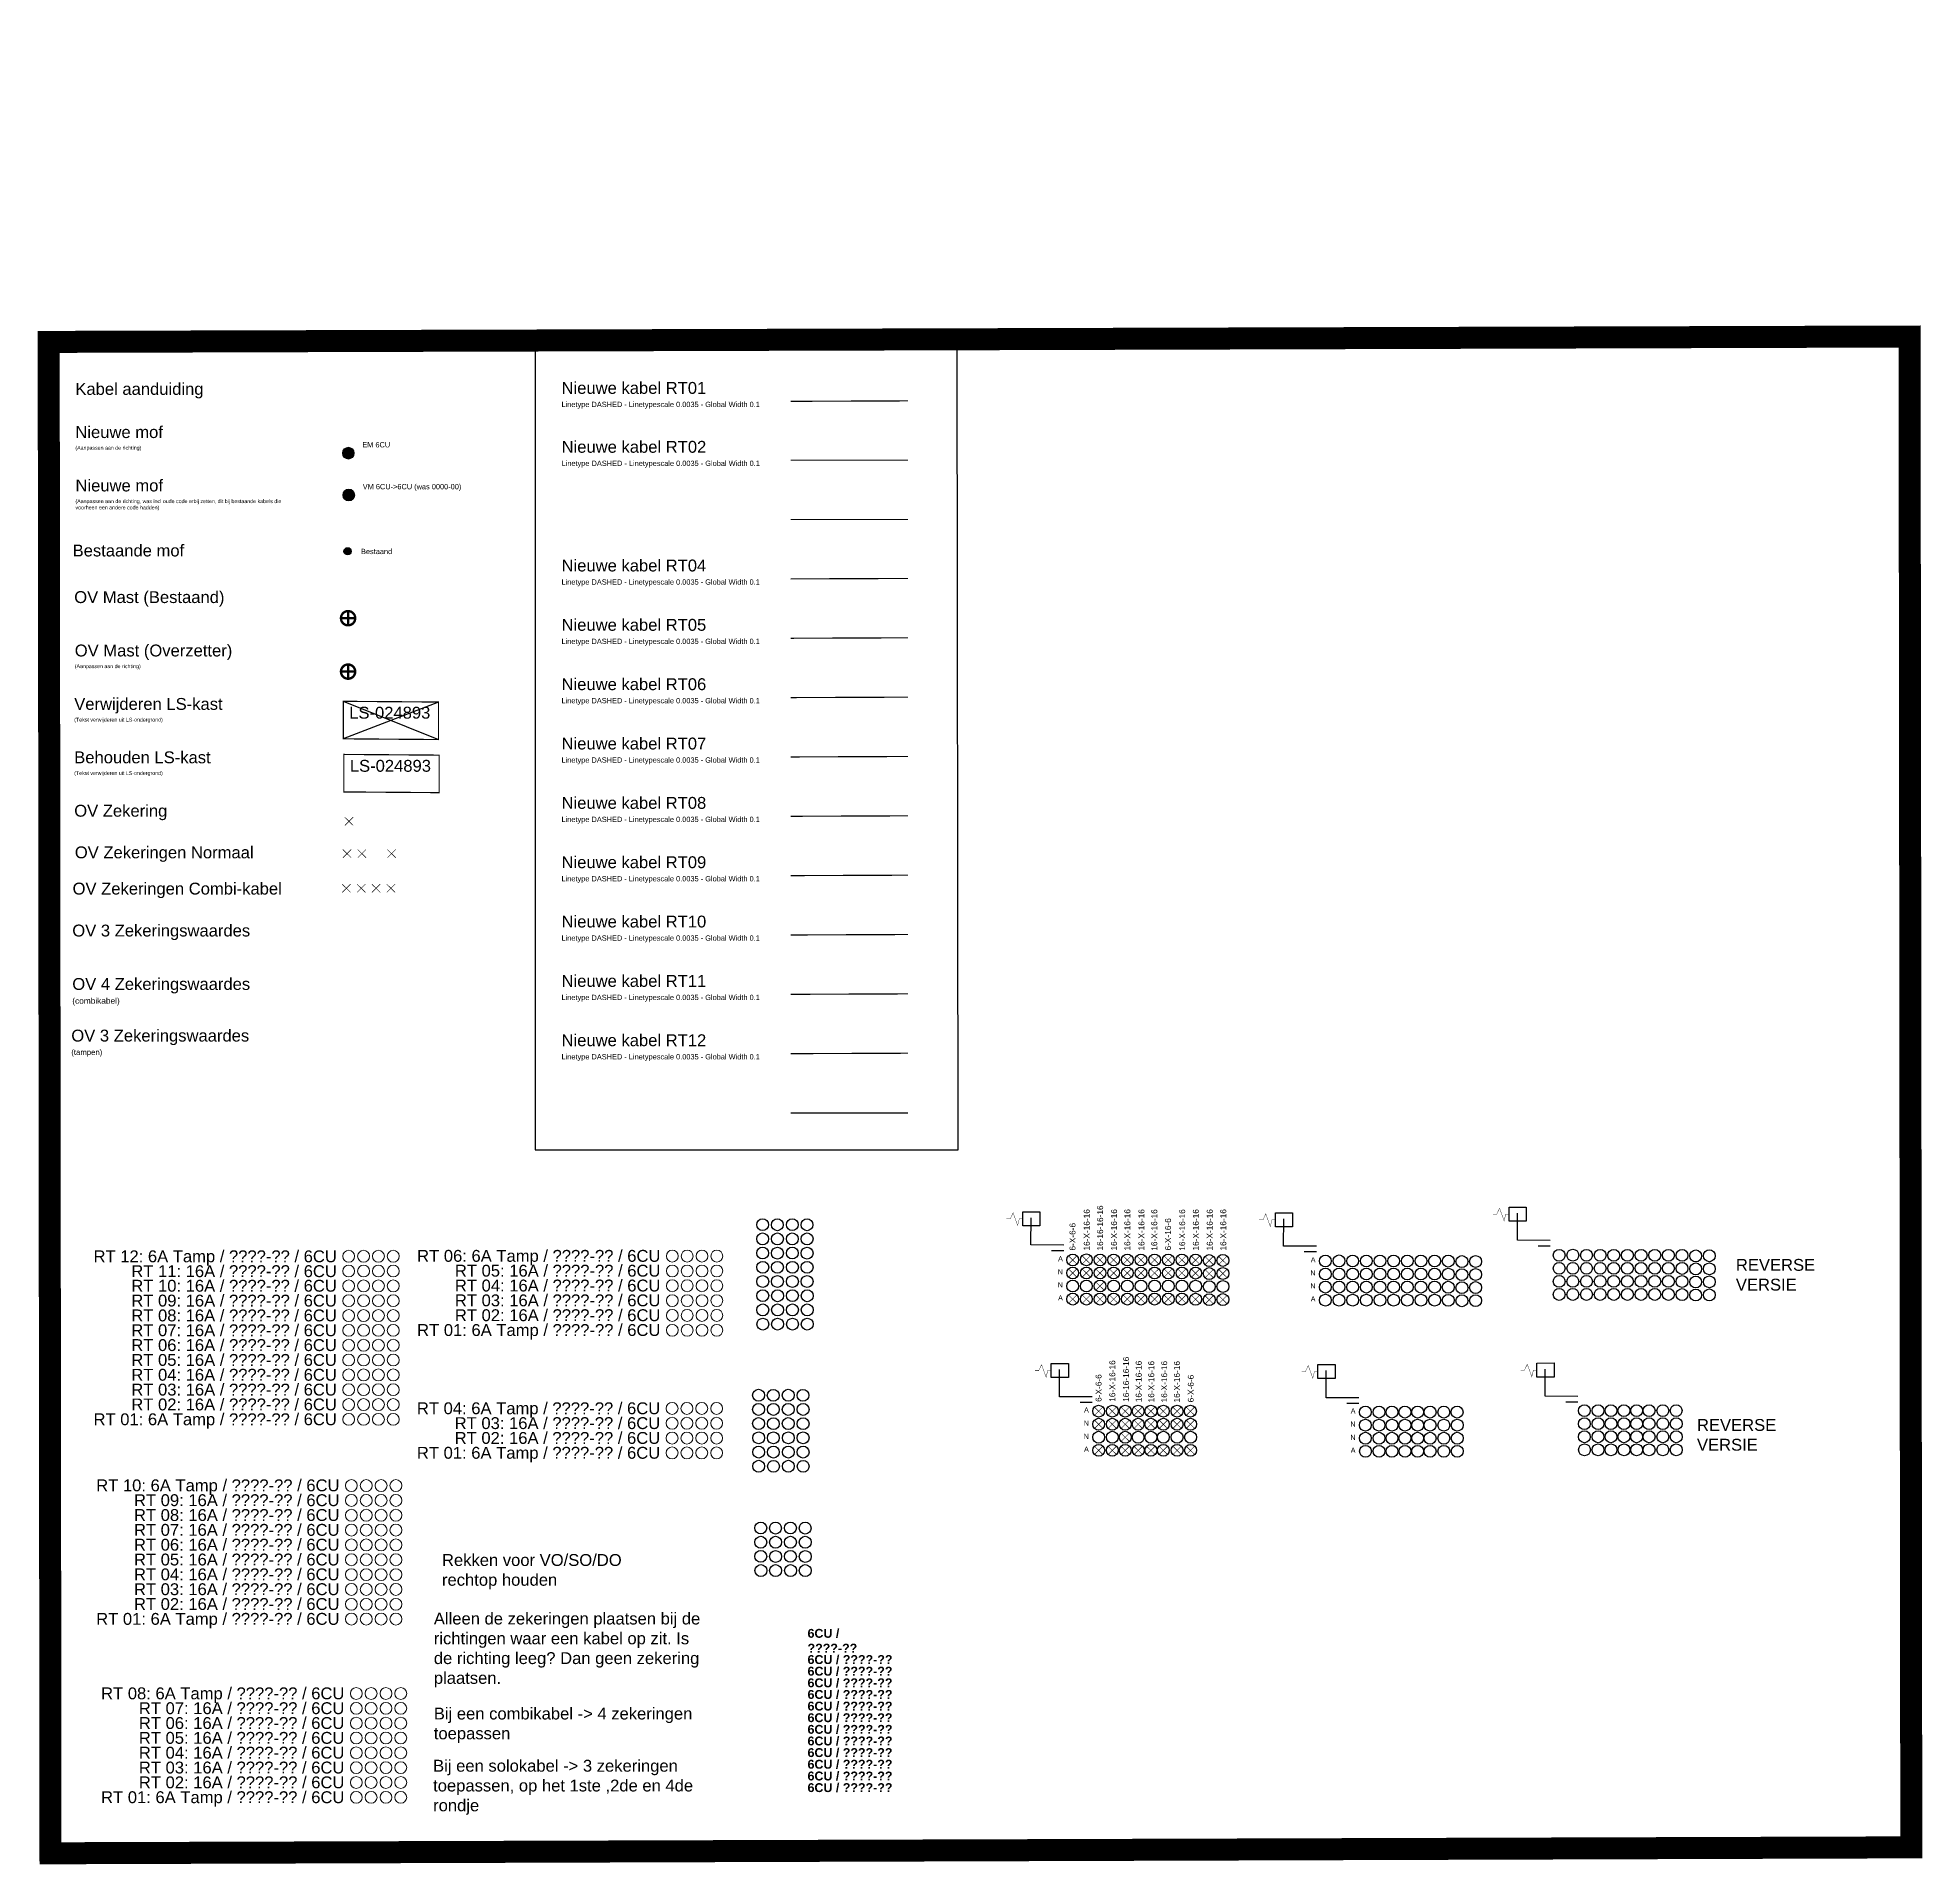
# Model space of a CAD drawing. Header units: metres. Extents: x 342 to 6270, y 11 to 2199.
# Drawn here: x 1016 to 1174.8, y 76.8 to 230.7 of the extents above; entities that cross this region are included whole.
import ezdxf
from ezdxf.enums import TextEntityAlignment as Align

# ---------------------------------------------------------------- set-up
doc = ezdxf.new("R2018")
doc.units = ezdxf.units.M
doc.linetypes.add('DASHED', pattern=[0.75, 0.5, -0.25])
for name, color, linetype, lineweight in [('01 - Bestaande kabel', 125, 'Continuous', 0), ('01 - Bestaande OV mast', 125, 'Continuous', 0), ('Aansluiting LS K01', 120, 'DASHED', 0), ('Aansluiting LS K02', 52, 'DASHED', 0), ('Aansluiting LS K03', 5, 'DASHED', 0), ('Aansluiting LS K06', 30, 'DASHED', 0), ('Aansluiting LS K07', 252, 'DASHED', 0), ('Aansluiting LS K08', 244, 'DASHED', 0), ('Aansluiting LS K09', 104, 'DASHED', 0), ('Aansluiting LS K10', 1, 'DASHED', 0), ('Aansluiting LS K11', 190, 'DASHED', 0), ('Aansluiting LS K12', 201, 'DASHED', 0), ('Knooppunt LS AM', 7, 'Continuous', 0)]:
    doc.layers.add(name, color=color, linetype=linetype, lineweight=lineweight)
for name, color, linetype in [('01 - Diversen', 7, 'Continuous'), ('01 - Station', 7, 'Continuous'), ('Opmerking', 7, 'Continuous')]:
    doc.layers.add(name, color=color, linetype=linetype)
doc.layers.add('Aansluiting LS K04', color=3, linetype='DASHED', lineweight=0, true_color=0x00f000)
doc.layers.add('Aansluiting LS K05', color=6, linetype='DASHED', lineweight=0, true_color=0xeb00eb)
doc.styles.add('ARIAL', font='arial.ttf')
doc.styles.get("Standard").update_dxf_attribs({"font": 'arial.ttf'})
doc.styles.add('TM-0.5', font='', dxfattribs={"height": 0.5})
doc.styles.get('TM-0.5').set_extended_font_data('Arial Nova Light')

# ---------------------------------------------------------------- blocks, each defined once
blk = doc.blocks.new('Lampie')
at = {"const_width": 0.2}
blk.add_lwpolyline([(-0.6, 0.03, 1.031433), (0.6, 0.01, 0.965968)], format="xyb", close=True, dxfattribs=at)
for points in [[(-0.6, 0), (0.6, 0)], [(0, 0.6), (0, -0.6)]]:
    blk.add_lwpolyline(points, dxfattribs=at)
blk = doc.blocks.new('*U219')
for centre in [(0, 0), (1.24, -0.01), (2.5, 0), (3.74, -0.01), (0, -1.2), (1.25, -1.2), (2.5, -1.2), (3.75, -1.2), (0, -2.39), (0.01, -3.59), (1.25, -2.4), (1.25, -3.59), (2.5, -2.39), (2.51, -3.59), (3.75, -2.4), (3.75, -3.59)]:
    blk.add_circle(centre, 0.5)
at = {"color": 7}
for tag, p in [('RI4', (-1.13, -0.23)), ('RI3', (-1.13, -1.42)), ('RI2', (-1.12, -2.62)), ('RI1', (-1.12, -3.82))]:
    blk.add_attdef(tag, text='', height=0.5, dxfattribs=at).set_placement(p, align=Align.RIGHT)
blk = doc.blocks.new('*U218')
for centre in [(0, 0), (1.24, -0.01), (2.5, 0), (3.74, -0.01), (0, -1.2), (1.25, -1.2), (2.5, -1.2), (3.75, -1.2), (0, -2.39), (0.01, -3.59), (1.25, -2.4), (1.25, -3.59), (2.5, -2.39), (2.51, -3.59), (3.75, -2.4), (3.75, -3.59), (0.01, -4.79), (1.25, -4.79), (2.51, -4.79), (3.75, -4.79), (0.01, -5.98), (1.26, -5.99), (2.51, -5.98), (3.76, -5.99)]:
    blk.add_circle(centre, 0.5)
at = {"color": 7}
for tag, p in [('RI6', (-1.13, -0.23)), ('RI5', (-1.13, -1.42)), ('RI4', (-1.12, -2.62)), ('RI3', (-1.12, -3.82)), ('RI2', (-1.12, -5.01)), ('RI1', (-1.12, -6.21))]:
    blk.add_attdef(tag, text='', height=0.5, dxfattribs=at).set_placement(p, align=Align.RIGHT)
blk = doc.blocks.new('*U217')
for centre in [(0, 0), (1.24, -0.01), (2.5, 0), (3.74, -0.01), (0, -1.2), (1.25, -1.2), (2.5, -1.2), (3.75, -1.2), (0, -2.39), (0.01, -3.59), (1.25, -2.4), (1.25, -3.59), (2.5, -2.39), (2.51, -3.59), (3.75, -2.4), (3.75, -3.59), (0.01, -4.79), (1.25, -4.79), (2.51, -4.79), (3.75, -4.79), (0.01, -5.98), (1.26, -5.99), (2.51, -5.98), (3.76, -5.99), (0.01, -7.18), (0.02, -8.38), (1.26, -7.18), (1.26, -8.38), (2.51, -7.18), (2.52, -8.38), (3.76, -7.18), (3.76, -8.38)]:
    blk.add_circle(centre, 0.5)
at = {"color": 7}
for tag, p in [('RI8', (-1.13, -0.23)), ('RI7', (-1.13, -1.42)), ('RI6', (-1.12, -2.62)), ('RI5', (-1.12, -3.82)), ('RI1', (-1.11, -8.6))]:
    blk.add_attdef(tag, text='', height=0.5, dxfattribs=at).set_placement(p, align=Align.RIGHT)
for tag, p in [('RI4', (-1.12, -5.01)), ('RI3', (-1.12, -6.21)), ('RI2', (-1.11, -7.41))]:
    blk.add_attdef(tag, text='', height=0.5, rotation=360, dxfattribs=at).set_placement(p, align=Align.RIGHT)
blk = doc.blocks.new('*U205')
h = blk.add_hatch(color=0)
h.dxf.hatch_style = 1
h.paths.add_polyline_path([(0, 0.5), (0, -0.5, 0.414214), (0.5, 0, 0.414214)])
at = {"layer": '01 - Bestaande kabel'}
h = blk.add_hatch(color=256, dxfattribs=at)
h.dxf.hatch_style = 1
h.paths.add_polyline_path([(-0.5, 0, 0.414214), (0, -0.5), (0, 0.5, 0.414214)])
blk.add_lwpolyline([(0, 0.5), (0, -0.5)], dxfattribs=at)
at = {"layer": '01 - Station'}
blk.add_lwpolyline([(0, 0.5), (0, -0.5)], dxfattribs=at)
at = {"layer": 'Knooppunt LS AM'}
blk.add_circle((0, 0), 0.5, dxfattribs=at)
blk.add_attdef('MOF_TEKST', text='', height=0.45).set_placement((1.18, 0.93), align=Align.TOP_LEFT)
blk = doc.blocks.new('NIEUWE MOF')
h = blk.add_hatch(color=0)
h.dxf.hatch_style = 1
edge = h.paths.add_edge_path()
edge.add_arc((0, 0), 0.5, 0, 360)
at = {"layer": 'Knooppunt LS AM'}
blk.add_circle((0, 0), 0.5, dxfattribs=at)
blk.add_attdef('MOF_TEKST', text='', height=0.45).set_placement((1.18, 0.93), align=Align.TOP_LEFT)
blk = doc.blocks.new('BESTAANDE MOF')
at = {"layer": '01 - Bestaande kabel', "transparency": 33554687}
h = blk.add_hatch(color=256, dxfattribs=at)
h.dxf.hatch_style = 1
edge = h.paths.add_edge_path()
edge.add_arc((0, 0), 0.305, 0, 360)
at = {"color": 7, "true_color": 0xffffff}
blk.add_circle((0, 0), 0.305, dxfattribs=at)
blk.add_attdef('MOF_TEKST', text='', height=0.45, dxfattribs=at).set_placement((1.13, 0.21), align=Align.TOP_LEFT)
blk = doc.blocks.new('Zekering')
at = {"color": 0, "linetype": 'Continuous', "const_width": 0.05}
for points in [[(-0.36, 0.34), (0.35, -0.35)], [(-0.35, -0.35), (0.35, 0.35)]]:
    blk.add_lwpolyline(points, dxfattribs=at)
blk = doc.blocks.new('12 RICHTING REK OV')
at = {"color": 6, "linetype": 'Continuous', "const_width": 0.03}
blk.add_lwpolyline([(-11.33, 5.2), (-11.01, 5.2), (-10.77, 5.71), (-10.39, 4.64), (-10.25, 5.21), (-9.96, 5.21)], dxfattribs=at)
at = {"color": 6}
blk.add_lwpolyline([(-9.96, 5.8), (-8.52, 5.8), (-8.52, 4.62), (-9.96, 4.62)], close=True, dxfattribs=at)
for points in [[(-6.51, 2.99), (-9.27, 3), (-9.26, 5.28)], [(-6.51, 2.51), (-7.53, 2.51)]]:
    blk.add_lwpolyline(points, dxfattribs=at)
at = {"layer": '01 - Diversen', "color": 6}
for centre in [(-5.75, 1.74), (-4.6, 1.75), (-3.45, 1.74), (-2.3, 1.74), (-1.15, 1.74), (0, 1.74), (1.15, 1.74), (2.3, 1.74), (3.45, 1.74), (4.6, 1.73), (5.75, 1.69), (6.9, 1.7), (-5.75, 0.64), (-5.75, -0.46), (-4.6, 0.64), (-4.6, -0.46), (-3.45, 0.64), (-3.45, -0.46), (-2.3, 0.64), (-2.3, -0.46), (-1.15, 0.64), (-1.15, -0.46), (-1.15, -0.46), (0, 0.64), (0, -0.46), (0, -0.46), (1.15, 0.64), (1.15, -0.46), (1.15, -0.46), (2.3, 0.64), (2.3, -0.46), (2.3, -0.46), (3.45, 0.64), (3.45, -0.46), (3.45, -0.46), (4.6, 0.63), (4.6, -0.47), (4.6, -0.47), (5.75, 0.59), (6.9, 0.6), (6.9, -0.5), (6.9, -0.5), (-5.75, -1.56), (-4.6, -1.56), (-3.45, -1.56), (-2.3, -1.56), (-1.15, -1.56), (0, -1.56), (1.15, -1.56), (2.3, -1.56), (3.45, -1.56), (4.6, -1.57), (5.75, -0.51), (5.75, -0.51), (5.75, -1.61), (6.9, -1.6)]:
    blk.add_circle(centre, 0.5, dxfattribs=at)
at = {"color": 7}
for tag, p in [('RI1', (-5.52, 2.53)), ('RI2', (-4.32, 2.53)), ('RI3', (-3.19, 2.53)), ('RI4', (-2.02, 2.53)), ('RI5', (-0.9, 2.53)), ('RI6', (0.29, 2.53)), ('RI7', (1.37, 2.52)), ('RI8', (2.53, 2.54)), ('RI9', (3.72, 2.52)), ('RI10', (4.87, 2.53)), ('RI11', (6.04, 2.53)), ('RI12', (7.18, 2.53))]:
    blk.add_attdef(tag, p, '', height=0.5, rotation=90, dxfattribs=at)
at = {"layer": '01 - Diversen', "color": 6, "char_height": 0.431, "attachment_point": 3, "style": 'TM-0.5'}
for s, insert in [('A', (-6.58, 2.06)), ('N', (-6.58, 0.96)), ('A', (-6.58, -1.24)), ('N', (-6.58, -0.14))]:
    blk.add_mtext_dynamic_manual_height_columns(s, width=0.5728, gutter_width=2.15, heights=[0], dxfattribs=dict(at, insert=insert))
blk = doc.blocks.new('8 RICHTINGEN REK OV')
at = {"color": 6, "linetype": 'Continuous', "const_width": 0.03}
blk.add_lwpolyline([(-9.04, 4.82), (-8.72, 4.82), (-8.48, 5.33), (-8.1, 4.27), (-7.96, 4.83), (-7.67, 4.83)], dxfattribs=at)
at = {"color": 6}
blk.add_lwpolyline([(-7.67, 5.42), (-6.22, 5.43), (-6.22, 4.24), (-7.67, 4.24)], close=True, dxfattribs=at)
for points in [[(-4.22, 2.61), (-6.97, 2.62), (-6.97, 4.91)], [(-4.22, 2.13), (-5.23, 2.13)]]:
    blk.add_lwpolyline(points, dxfattribs=at)
at = {"layer": '01 - Diversen', "color": 6}
for centre in [(-3.67, 1.41), (-2.52, 1.41), (-1.43, 1.41), (-0.34, 1.41), (0.73, 1.41), (1.78, 1.41), (2.94, 1.41), (4.06, 1.41), (-3.67, 0.31), (-2.52, 0.31), (-1.43, 0.31), (-0.34, 0.31), (0.73, 0.31), (1.78, 0.31), (2.94, 0.31), (4.07, 0.31), (-3.67, -0.79), (-3.67, -0.79), (-3.66, -1.89), (-2.52, -0.79), (-2.52, -0.79), (-2.52, -1.89), (-1.43, -0.79), (-1.43, -0.79), (-1.43, -1.89), (-0.34, -0.79), (-0.34, -0.79), (-0.33, -1.89), (0.73, -0.79), (0.73, -0.79), (0.73, -1.89), (1.78, -0.79), (1.78, -0.79), (1.78, -1.89), (2.94, -0.79), (2.94, -0.79), (2.94, -1.89), (4.07, -0.79), (4.07, -0.79), (4.07, -1.89)]:
    blk.add_circle(centre, 0.5, dxfattribs=at)
at = {"color": 7}
for tag, p in [('RI1', (-3.43, 2.19)), ('RI2', (-2.27, 2.2)), ('RI3', (-1.11, 2.19)), ('RI4', (-0.05, 2.16)), ('RI5', (1.01, 2.15)), ('RI6', (2.1, 2.15)), ('RI7', (3.17, 2.14)), ('RI8', (4.34, 2.15))]:
    blk.add_attdef(tag, p, '', height=0.5, rotation=90, dxfattribs=at)
at = {"layer": '01 - Diversen', "color": 6, "char_height": 0.431, "attachment_point": 3, "style": 'TM-0.5'}
for s, insert in [('A', (-4.5, 1.72)), ('N', (-4.5, 0.62)), ('A', (-4.5, -1.58)), ('N', (-4.5, -0.5))]:
    blk.add_mtext_dynamic_manual_height_columns(s, width=0.5728, gutter_width=2.15, heights=[0], dxfattribs=dict(at, insert=insert))
blk = doc.blocks.new('12 RICHTINGEN REK OV REVERSE')
at = {"color": 6, "linetype": 'Continuous', "const_width": 0.03}
blk.add_lwpolyline([(-11.33, 5.2), (-11.01, 5.2), (-10.77, 5.71), (-10.39, 4.64), (-10.25, 5.21), (-9.96, 5.21)], dxfattribs=at)
at = {"color": 6}
blk.add_lwpolyline([(-9.96, 5.8), (-8.52, 5.8), (-8.52, 4.62), (-9.96, 4.62)], close=True, dxfattribs=at)
for points in [[(-6.51, 2.99), (-9.27, 3), (-9.26, 5.28)], [(-6.51, 2.51), (-7.53, 2.51)]]:
    blk.add_lwpolyline(points, dxfattribs=at)
at = {"layer": '01 - Diversen', "color": 6}
for centre in [(-5.75, 1.74), (-4.6, 1.75), (-3.45, 1.74), (-2.3, 1.74), (-1.15, 1.74), (0, 1.74), (1.15, 1.74), (2.3, 1.74), (3.45, 1.74), (4.6, 1.73), (5.75, 1.69), (6.9, 1.7), (-5.75, 0.64), (-5.75, -0.46), (-4.6, 0.64), (-4.6, -0.46), (-3.45, 0.64), (-3.45, -0.46), (-2.3, 0.64), (-2.3, -0.46), (-1.15, 0.64), (-1.15, -0.46), (-1.15, -0.46), (0, 0.64), (0, -0.46), (0, -0.46), (1.15, 0.64), (1.15, -0.46), (1.15, -0.46), (2.3, 0.64), (2.3, -0.46), (2.3, -0.46), (3.45, 0.64), (3.45, -0.46), (3.45, -0.46), (4.6, 0.63), (4.6, -0.47), (4.6, -0.47), (5.75, 0.59), (6.9, 0.6), (6.9, -0.5), (6.9, -0.5), (-5.75, -1.56), (-4.6, -1.56), (-3.45, -1.56), (-2.3, -1.56), (-1.15, -1.56), (0, -1.56), (1.15, -1.56), (2.3, -1.56), (3.45, -1.56), (4.6, -1.57), (5.75, -0.51), (5.75, -0.51), (5.75, -1.61), (6.9, -1.6)]:
    blk.add_circle(centre, 0.5, dxfattribs=at)
at = {"color": 7}
for tag, p in [('RI1', (-6.01, 2.5)), ('RI2', (-4.81, 2.5)), ('RI3', (-3.68, 2.5)), ('RI4', (-2.51, 2.5)), ('RI5', (-1.39, 2.51)), ('RI6', (-0.2, 2.51)), ('RI7', (0.88, 2.5)), ('RI8', (2.04, 2.51)), ('RI9', (3.23, 2.49)), ('RI10', (4.38, 2.5)), ('RI11', (5.55, 2.5)), ('RI12', (6.69, 2.5))]:
    blk.add_attdef(tag, text='', height=0.5, rotation=270, dxfattribs=at).set_placement(p, align=Align.RIGHT)
blk = doc.blocks.new('8 RICHTINGEN REK OV REVERSE')
at = {"color": 6, "linetype": 'Continuous', "const_width": 0.03}
blk.add_lwpolyline([(-9.04, 4.82), (-8.72, 4.82), (-8.48, 5.33), (-8.1, 4.27), (-7.96, 4.83), (-7.67, 4.83)], dxfattribs=at)
at = {"color": 6}
blk.add_lwpolyline([(-7.67, 5.42), (-6.22, 5.43), (-6.22, 4.24), (-7.67, 4.24)], close=True, dxfattribs=at)
for points in [[(-4.22, 2.61), (-6.97, 2.62), (-6.97, 4.91)], [(-4.22, 2.13), (-5.23, 2.13)]]:
    blk.add_lwpolyline(points, dxfattribs=at)
at = {"layer": '01 - Diversen', "color": 6}
for centre in [(-3.67, 1.41), (-2.52, 1.41), (-1.43, 1.41), (-0.34, 1.41), (0.73, 1.41), (1.78, 1.41), (2.94, 1.41), (4.06, 1.41), (-3.67, 0.31), (-2.52, 0.31), (-1.43, 0.31), (-0.34, 0.31), (0.73, 0.31), (1.78, 0.31), (2.94, 0.31), (4.07, 0.31), (-3.67, -0.79), (-3.67, -0.79), (-3.66, -1.89), (-2.52, -0.79), (-2.52, -0.79), (-2.52, -1.89), (-1.43, -0.79), (-1.43, -0.79), (-1.43, -1.89), (-0.34, -0.79), (-0.34, -0.79), (-0.33, -1.89), (0.73, -0.79), (0.73, -0.79), (0.73, -1.89), (1.78, -0.79), (1.78, -0.79), (1.78, -1.89), (2.94, -0.79), (2.94, -0.79), (2.94, -1.89), (4.07, -0.79), (4.07, -0.79), (4.07, -1.89)]:
    blk.add_circle(centre, 0.5, dxfattribs=at)
at = {"color": 7}
for tag, p in [('RI1', (-3.92, 2.16)), ('RI2', (-2.73, 2.17)), ('RI3', (-1.6, 2.16)), ('RI4', (-0.52, 2.17)), ('RI5', (0.56, 2.17)), ('RI6', (1.57, 2.18)), ('RI7', (2.65, 2.17)), ('RI8', (3.82, 2.18))]:
    blk.add_attdef(tag, text='', height=0.5, rotation=270, dxfattribs=at).set_placement(p, align=Align.RIGHT)
blk = doc.blocks.new('LS KAST VERWIJDEREN')
at = {"layer": '01 - Station', "const_width": 0.1}
blk.add_lwpolyline([(-4.01, 1.61), (4.01, 1.55), (4.01, -1.61), (-4.01, -1.55)], close=True, dxfattribs=at)
at = {"layer": '01 - Station'}
for points in [[(-4.01, 1.61), (4.01, -1.61)], [(4.01, 1.55), (-4.01, -1.55)]]:
    blk.add_lwpolyline(points, dxfattribs=at)
blk.add_attdef('LS_KAST', (-3.51, 0.15), '', height=1)
blk = doc.blocks.new('LS KAST BEHOUDEN')
at = {"layer": '01 - Station', "const_width": 0.1}
blk.add_lwpolyline([(-4.01, 1.61), (4.01, 1.55), (4.01, -1.61), (-4.01, -1.55)], close=True, dxfattribs=at)
blk.add_attdef('LS_KAST', (-3.51, 0.15), '', height=1)
blk = doc.blocks.new('OV Combi')
for p in [(0, 0), (1.25, 0), (2.5, 0), (3.75, 0)]:
    blk.add_blockref('Zekering', p)
blk = doc.blocks.new('OV Normaal')
at = {"color": 0}
for p in [(0.01, 0.01), (1.26, 0.01), (3.76, 0.01)]:
    blk.add_blockref('Zekering', p, dxfattribs=at)
blk = doc.blocks.new('RT 1-12 OV')
at = {"linetype": 'DASHED'}
blk.add_wipeout([(-21.91, 7.99), (5.78, 7.99), (5.78, -7.65), (-21.91, -7.65)], dxfattribs=at)
at = {"layer": 'Aansluiting LS K01', "linetype": 'Continuous'}
for centre in [(1.12, -6.49), (2.37, -6.49), (3.62, -6.49), (4.87, -6.49)]:
    blk.add_circle(centre, 0.5, dxfattribs=at)
at = {"layer": 'Aansluiting LS K02', "linetype": 'Continuous'}
for centre in [(1.12, -5.24), (2.37, -5.24), (3.62, -5.24), (4.87, -5.24)]:
    blk.add_circle(centre, 0.5, dxfattribs=at)
at = {"layer": 'Aansluiting LS K03', "linetype": 'Continuous'}
for centre in [(1.12, -3.99), (2.37, -3.99), (3.62, -3.99), (4.87, -3.99)]:
    blk.add_circle(centre, 0.5, dxfattribs=at)
at = {"layer": 'Aansluiting LS K04', "linetype": 'Continuous'}
for centre in [(1.12, -2.74), (2.37, -2.74), (3.62, -2.74), (4.87, -2.74)]:
    blk.add_circle(centre, 0.5, dxfattribs=at)
at = {"layer": 'Aansluiting LS K05', "linetype": 'Continuous'}
for centre in [(1.12, -1.49), (2.37, -1.49), (3.62, -1.49), (4.87, -1.49)]:
    blk.add_circle(centre, 0.5, dxfattribs=at)
at = {"layer": 'Aansluiting LS K06', "linetype": 'Continuous'}
for centre in [(1.12, -0.24), (2.37, -0.24), (3.62, -0.24), (4.87, -0.24)]:
    blk.add_circle(centre, 0.5, dxfattribs=at)
at = {"layer": 'Aansluiting LS K07', "linetype": 'Continuous'}
for centre in [(1.12, 1.01), (2.37, 1.01), (3.62, 1.01), (4.87, 1.01)]:
    blk.add_circle(centre, 0.5, dxfattribs=at)
at = {"layer": 'Aansluiting LS K08', "linetype": 'Continuous'}
for centre in [(1.12, 2.26), (2.37, 2.26), (3.62, 2.26), (4.87, 2.26)]:
    blk.add_circle(centre, 0.5, dxfattribs=at)
at = {"layer": 'Aansluiting LS K09', "linetype": 'Continuous'}
for centre in [(1.12, 3.51), (2.37, 3.51), (3.62, 3.51), (4.87, 3.51)]:
    blk.add_circle(centre, 0.5, dxfattribs=at)
at = {"layer": 'Aansluiting LS K10', "linetype": 'Continuous'}
for centre in [(1.12, 4.76), (2.37, 4.76), (3.62, 4.76), (4.87, 4.76)]:
    blk.add_circle(centre, 0.5, dxfattribs=at)
at = {"layer": 'Aansluiting LS K11', "linetype": 'Continuous'}
for centre in [(1.12, 6.01), (2.37, 6.01), (3.62, 6.01), (4.87, 6.01)]:
    blk.add_circle(centre, 0.5, dxfattribs=at)
at = {"layer": 'Aansluiting LS K12', "linetype": 'Continuous'}
for centre in [(1.12, 7.26), (2.37, 7.26), (3.62, 7.26), (4.87, 7.26)]:
    blk.add_circle(centre, 0.5, dxfattribs=at)
at = {"layer": 'Aansluiting LS K01', "style": 'ARIAL'}
blk.add_attdef('RT_01:', text='', height=1, dxfattribs=at).set_placement((0.12, -6.98), align=Align.RIGHT)
at = {"layer": 'Aansluiting LS K02', "style": 'ARIAL'}
blk.add_attdef('RT_02:', text='', height=1, dxfattribs=at).set_placement((0.12, -5.73), align=Align.RIGHT)
at = {"layer": 'Aansluiting LS K03', "style": 'ARIAL'}
blk.add_attdef('RT_03:', text='', height=1, dxfattribs=at).set_placement((0.12, -4.48), align=Align.RIGHT)
at = {"layer": 'Aansluiting LS K04', "style": 'ARIAL'}
blk.add_attdef('RT_04:', text='', height=1, dxfattribs=at).set_placement((0.12, -3.23), align=Align.RIGHT)
at = {"layer": 'Aansluiting LS K05', "style": 'ARIAL'}
blk.add_attdef('RT_05:', text='', height=1, dxfattribs=at).set_placement((0.12, -1.98), align=Align.RIGHT)
at = {"layer": 'Aansluiting LS K06', "style": 'ARIAL'}
blk.add_attdef('RT_06:', text='', height=1, dxfattribs=at).set_placement((0.12, -0.73), align=Align.RIGHT)
at = {"layer": 'Aansluiting LS K07', "style": 'ARIAL'}
blk.add_attdef('RT_07:', text='', height=1, dxfattribs=at).set_placement((0.12, 0.52), align=Align.RIGHT)
at = {"layer": 'Aansluiting LS K08', "style": 'ARIAL'}
blk.add_attdef('RT_08:', text='', height=1, dxfattribs=at).set_placement((0.12, 1.77), align=Align.RIGHT)
at = {"layer": 'Aansluiting LS K09', "style": 'ARIAL'}
blk.add_attdef('RT_09:', text='', height=1, dxfattribs=at).set_placement((0.12, 3.02), align=Align.RIGHT)
at = {"layer": 'Aansluiting LS K10', "style": 'ARIAL'}
blk.add_attdef('RT_10:', text='', height=1, dxfattribs=at).set_placement((0.12, 4.27), align=Align.RIGHT)
at = {"layer": 'Aansluiting LS K11', "style": 'ARIAL'}
blk.add_attdef('RT_11:', text='', height=1, dxfattribs=at).set_placement((0.12, 5.5), align=Align.RIGHT)
at = {"layer": 'Aansluiting LS K12', "style": 'ARIAL'}
blk.add_attdef('RT_12:', text='', height=1, dxfattribs=at).set_placement((0.12, 6.75), align=Align.RIGHT)
blk = doc.blocks.new('RT 1-10 OV')
at = {"linetype": 'DASHED'}
blk.add_wipeout([(-22.09, 8.07), (5.6, 8.07), (5.6, -5.16), (-22.09, -5.16)], dxfattribs=at)
at = {"layer": 'Aansluiting LS K01', "linetype": 'Continuous'}
for centre in [(0.94, -4.01), (2.19, -4.01), (3.44, -4.01), (4.69, -4.01)]:
    blk.add_circle(centre, 0.5, dxfattribs=at)
at = {"layer": 'Aansluiting LS K02', "linetype": 'Continuous'}
for centre in [(0.94, -2.76), (2.19, -2.76), (3.44, -2.76), (4.69, -2.76)]:
    blk.add_circle(centre, 0.5, dxfattribs=at)
at = {"layer": 'Aansluiting LS K03', "linetype": 'Continuous'}
for centre in [(0.94, -1.51), (2.19, -1.51), (3.44, -1.51), (4.69, -1.51)]:
    blk.add_circle(centre, 0.5, dxfattribs=at)
at = {"layer": 'Aansluiting LS K04', "linetype": 'Continuous'}
for centre in [(0.94, -0.26), (2.19, -0.26), (3.44, -0.26), (4.69, -0.26)]:
    blk.add_circle(centre, 0.5, dxfattribs=at)
at = {"layer": 'Aansluiting LS K05', "linetype": 'Continuous'}
for centre in [(0.94, 0.99), (2.19, 0.99), (3.44, 0.99), (4.69, 0.99)]:
    blk.add_circle(centre, 0.5, dxfattribs=at)
at = {"layer": 'Aansluiting LS K06', "linetype": 'Continuous'}
for centre in [(0.94, 2.24), (2.19, 2.24), (3.44, 2.24), (4.69, 2.24)]:
    blk.add_circle(centre, 0.5, dxfattribs=at)
at = {"layer": 'Aansluiting LS K07', "linetype": 'Continuous'}
for centre in [(0.94, 3.49), (2.19, 3.49), (3.44, 3.49), (4.69, 3.49)]:
    blk.add_circle(centre, 0.5, dxfattribs=at)
at = {"layer": 'Aansluiting LS K08', "linetype": 'Continuous'}
for centre in [(0.94, 4.74), (2.19, 4.74), (3.44, 4.74), (4.69, 4.74)]:
    blk.add_circle(centre, 0.5, dxfattribs=at)
at = {"layer": 'Aansluiting LS K09', "linetype": 'Continuous'}
for centre in [(0.94, 5.99), (2.19, 5.99), (3.44, 5.99), (4.69, 5.99)]:
    blk.add_circle(centre, 0.5, dxfattribs=at)
at = {"layer": 'Aansluiting LS K10', "linetype": 'Continuous'}
for centre in [(0.94, 7.24), (2.19, 7.24), (3.44, 7.24), (4.69, 7.24)]:
    blk.add_circle(centre, 0.5, dxfattribs=at)
at = {"layer": 'Aansluiting LS K01', "style": 'ARIAL'}
blk.add_attdef('RT_01:', text='', height=1, dxfattribs=at).set_placement((-0.06, -4.49), align=Align.RIGHT)
at = {"layer": 'Aansluiting LS K02', "style": 'ARIAL'}
blk.add_attdef('RT_02:', text='', height=1, dxfattribs=at).set_placement((-0.06, -3.24), align=Align.RIGHT)
at = {"layer": 'Aansluiting LS K03', "style": 'ARIAL'}
blk.add_attdef('RT_03:', text='', height=1, dxfattribs=at).set_placement((-0.06, -1.99), align=Align.RIGHT)
at = {"layer": 'Aansluiting LS K04', "style": 'ARIAL'}
blk.add_attdef('RT_04:', text='', height=1, dxfattribs=at).set_placement((-0.06, -0.74), align=Align.RIGHT)
at = {"layer": 'Aansluiting LS K05', "style": 'ARIAL'}
blk.add_attdef('RT_05:', text='', height=1, dxfattribs=at).set_placement((-0.06, 0.51), align=Align.RIGHT)
at = {"layer": 'Aansluiting LS K06', "style": 'ARIAL'}
blk.add_attdef('RT_06:', text='', height=1, dxfattribs=at).set_placement((-0.06, 1.76), align=Align.RIGHT)
at = {"layer": 'Aansluiting LS K07', "style": 'ARIAL'}
blk.add_attdef('RT_07:', text='', height=1, dxfattribs=at).set_placement((-0.06, 3.01), align=Align.RIGHT)
at = {"layer": 'Aansluiting LS K08', "style": 'ARIAL'}
blk.add_attdef('RT_08:', text='', height=1, dxfattribs=at).set_placement((-0.06, 4.26), align=Align.RIGHT)
at = {"layer": 'Aansluiting LS K09', "style": 'ARIAL'}
blk.add_attdef('RT_09:', text='', height=1, dxfattribs=at).set_placement((-0.06, 5.51), align=Align.RIGHT)
at = {"layer": 'Aansluiting LS K10', "style": 'ARIAL'}
blk.add_attdef('RT_10:', text='', height=1, dxfattribs=at).set_placement((-0.06, 6.76), align=Align.RIGHT)
blk = doc.blocks.new('RT 1-8 OV')
at = {"linetype": 'DASHED'}
blk.add_wipeout([(-22.16, 5.51), (5.53, 5.51), (5.53, -5.36), (-22.16, -5.36)], dxfattribs=at)
at = {"layer": 'Aansluiting LS K01', "linetype": 'Continuous'}
for centre in [(0.87, -4.21), (2.12, -4.21), (3.37, -4.21), (4.62, -4.21)]:
    blk.add_circle(centre, 0.5, dxfattribs=at)
at = {"layer": 'Aansluiting LS K02', "linetype": 'Continuous'}
for centre in [(0.87, -2.96), (2.12, -2.96), (3.37, -2.96), (4.62, -2.96)]:
    blk.add_circle(centre, 0.5, dxfattribs=at)
at = {"layer": 'Aansluiting LS K03', "linetype": 'Continuous'}
for centre in [(0.87, -1.71), (2.12, -1.71), (3.37, -1.71), (4.62, -1.71)]:
    blk.add_circle(centre, 0.5, dxfattribs=at)
at = {"layer": 'Aansluiting LS K04', "linetype": 'Continuous'}
for centre in [(0.87, -0.46), (2.12, -0.46), (3.37, -0.46), (4.62, -0.46)]:
    blk.add_circle(centre, 0.5, dxfattribs=at)
at = {"layer": 'Aansluiting LS K05', "linetype": 'Continuous'}
for centre in [(0.87, 0.79), (2.12, 0.79), (3.37, 0.79), (4.62, 0.79)]:
    blk.add_circle(centre, 0.5, dxfattribs=at)
at = {"layer": 'Aansluiting LS K06', "linetype": 'Continuous'}
for centre in [(0.87, 2.04), (2.12, 2.04), (3.37, 2.04), (4.62, 2.04)]:
    blk.add_circle(centre, 0.5, dxfattribs=at)
at = {"layer": 'Aansluiting LS K07', "linetype": 'Continuous'}
for centre in [(0.87, 3.29), (2.12, 3.29), (3.37, 3.29), (4.62, 3.29)]:
    blk.add_circle(centre, 0.5, dxfattribs=at)
at = {"layer": 'Aansluiting LS K08', "linetype": 'Continuous'}
for centre in [(0.87, 4.54), (2.12, 4.54), (3.37, 4.54), (4.62, 4.54)]:
    blk.add_circle(centre, 0.5, dxfattribs=at)
at = {"layer": 'Aansluiting LS K01', "style": 'ARIAL'}
blk.add_attdef('RT_01:', text='', height=1, dxfattribs=at).set_placement((-0.13, -4.7), align=Align.RIGHT)
at = {"layer": 'Aansluiting LS K02', "style": 'ARIAL'}
blk.add_attdef('RT_02:', text='', height=1, dxfattribs=at).set_placement((-0.13, -3.45), align=Align.RIGHT)
at = {"layer": 'Aansluiting LS K03', "style": 'ARIAL'}
blk.add_attdef('RT_03:', text='', height=1, dxfattribs=at).set_placement((-0.13, -2.2), align=Align.RIGHT)
at = {"layer": 'Aansluiting LS K04', "style": 'ARIAL'}
blk.add_attdef('RT_04:', text='', height=1, dxfattribs=at).set_placement((-0.13, -0.95), align=Align.RIGHT)
at = {"layer": 'Aansluiting LS K05', "style": 'ARIAL'}
blk.add_attdef('RT_05:', text='', height=1, dxfattribs=at).set_placement((-0.13, 0.3), align=Align.RIGHT)
at = {"layer": 'Aansluiting LS K06', "style": 'ARIAL'}
blk.add_attdef('RT_06:', text='', height=1, dxfattribs=at).set_placement((-0.13, 1.55), align=Align.RIGHT)
at = {"layer": 'Aansluiting LS K07', "style": 'ARIAL'}
blk.add_attdef('RT_07:', text='', height=1, dxfattribs=at).set_placement((-0.13, 2.8), align=Align.RIGHT)
at = {"layer": 'Aansluiting LS K08', "style": 'ARIAL'}
blk.add_attdef('RT_08:', text='', height=1, dxfattribs=at).set_placement((-0.13, 4.05), align=Align.RIGHT)
blk = doc.blocks.new('RT 1-6 OV')
at = {"linetype": 'DASHED'}
blk.add_wipeout([(-22.69, 4.28), (5, 4.28), (5, -4.09), (-22.69, -4.09)], dxfattribs=at)
at = {"layer": 'Aansluiting LS K01', "linetype": 'Continuous'}
for centre in [(0.33, -2.94), (1.58, -2.94), (2.83, -2.94), (4.08, -2.94)]:
    blk.add_circle(centre, 0.5, dxfattribs=at)
at = {"layer": 'Aansluiting LS K02', "linetype": 'Continuous'}
for centre in [(0.33, -1.69), (1.58, -1.69), (2.83, -1.69), (4.08, -1.69)]:
    blk.add_circle(centre, 0.5, dxfattribs=at)
at = {"layer": 'Aansluiting LS K03', "linetype": 'Continuous'}
for centre in [(0.33, -0.44), (1.58, -0.44), (2.83, -0.44), (4.08, -0.44)]:
    blk.add_circle(centre, 0.5, dxfattribs=at)
at = {"layer": 'Aansluiting LS K04', "linetype": 'Continuous'}
for centre in [(0.33, 0.81), (1.58, 0.81), (2.83, 0.81), (4.08, 0.81)]:
    blk.add_circle(centre, 0.5, dxfattribs=at)
at = {"layer": 'Aansluiting LS K05', "linetype": 'Continuous'}
for centre in [(0.33, 2.06), (1.58, 2.06), (2.83, 2.06), (4.08, 2.06)]:
    blk.add_circle(centre, 0.5, dxfattribs=at)
at = {"layer": 'Aansluiting LS K06', "linetype": 'Continuous'}
for centre in [(0.33, 3.31), (1.58, 3.31), (2.83, 3.31), (4.08, 3.31)]:
    blk.add_circle(centre, 0.5, dxfattribs=at)
at = {"layer": 'Aansluiting LS K01', "style": 'ARIAL'}
blk.add_attdef('RT_01:', text='', height=1, dxfattribs=at).set_placement((-0.67, -3.42), align=Align.RIGHT)
at = {"layer": 'Aansluiting LS K02', "style": 'ARIAL'}
blk.add_attdef('RT_02:', text='', height=1, dxfattribs=at).set_placement((-0.67, -2.17), align=Align.RIGHT)
at = {"layer": 'Aansluiting LS K03', "style": 'ARIAL'}
blk.add_attdef('RT_03:', text='', height=1, dxfattribs=at).set_placement((-0.67, -0.92), align=Align.RIGHT)
at = {"layer": 'Aansluiting LS K04', "style": 'ARIAL'}
blk.add_attdef('RT_04:', text='', height=1, dxfattribs=at).set_placement((-0.67, 0.33), align=Align.RIGHT)
at = {"layer": 'Aansluiting LS K05', "style": 'ARIAL'}
blk.add_attdef('RT_05:', text='', height=1, dxfattribs=at).set_placement((-0.67, 1.58), align=Align.RIGHT)
at = {"layer": 'Aansluiting LS K06', "style": 'ARIAL'}
blk.add_attdef('RT_06:', text='', height=1, dxfattribs=at).set_placement((-0.67, 2.83), align=Align.RIGHT)
blk = doc.blocks.new('RT 1-4 OV')
at = {"linetype": 'DASHED'}
blk.add_wipeout([(-21.84, 3), (5.85, 3), (5.85, -2.88), (-21.84, -2.88)], dxfattribs=at)
at = {"layer": 'Aansluiting LS K01', "linetype": 'Continuous'}
for centre in [(1.19, -1.72), (2.44, -1.72), (3.69, -1.72), (4.94, -1.72)]:
    blk.add_circle(centre, 0.5, dxfattribs=at)
at = {"layer": 'Aansluiting LS K02', "linetype": 'Continuous'}
for centre in [(1.19, -0.47), (2.44, -0.47), (3.69, -0.47), (4.94, -0.47)]:
    blk.add_circle(centre, 0.5, dxfattribs=at)
at = {"layer": 'Aansluiting LS K03', "linetype": 'Continuous'}
for centre in [(1.19, 0.78), (2.44, 0.78), (3.69, 0.78), (4.94, 0.78)]:
    blk.add_circle(centre, 0.5, dxfattribs=at)
at = {"layer": 'Aansluiting LS K04', "linetype": 'Continuous'}
for centre in [(1.19, 2.03), (2.44, 2.03), (3.69, 2.03), (4.94, 2.03)]:
    blk.add_circle(centre, 0.5, dxfattribs=at)
at = {"layer": 'Aansluiting LS K01', "style": 'ARIAL'}
blk.add_attdef('RT_01:', text='', height=1, dxfattribs=at).set_placement((0.19, -2.21), align=Align.RIGHT)
at = {"layer": 'Aansluiting LS K02', "style": 'ARIAL'}
blk.add_attdef('RT_02:', text='', height=1, dxfattribs=at).set_placement((0.19, -0.96), align=Align.RIGHT)
at = {"layer": 'Aansluiting LS K03', "style": 'ARIAL'}
blk.add_attdef('RT_03:', text='', height=1, dxfattribs=at).set_placement((0.19, 0.29), align=Align.RIGHT)
at = {"layer": 'Aansluiting LS K04', "style": 'ARIAL'}
blk.add_attdef('RT_04:', text='', height=1, dxfattribs=at).set_placement((0.19, 1.54), align=Align.RIGHT)
blk = doc.blocks.new('RICHTINGEN TEKST OV')
at = {"layer": '01 - Bestaande kabel', "insert": (-1.91, 5.01), "char_height": 0.75, "attachment_point": 7, "style": 'TM-0.5', "bg_fill": 3, "box_fill_scale": 1.1, "bg_fill_color": 256, "bg_fill_transparency": 0}
blk.add_mtext_dynamic_manual_height_columns('{\\fArial Nova Light|b1|i0|c0|p34;6CU / ????-??}', width=6.6506, gutter_width=2.5, heights=[0], dxfattribs=at)
at = {"layer": 'Aansluiting LS K01', "insert": (-1.91, 4.03), "char_height": 0.75, "attachment_point": 7, "style": 'TM-0.5', "bg_fill": 3, "box_fill_scale": 1.1, "bg_fill_color": 256, "bg_fill_transparency": 0}
blk.add_mtext_dynamic_manual_height_columns('{\\fArial Nova Light|b1|i0|c0|p34;6CU / ????-??}', width=7.0856, gutter_width=2.5, heights=[0], dxfattribs=at)
at = {"layer": 'Aansluiting LS K02', "insert": (-1.91, 3.05), "char_height": 0.75, "attachment_point": 7, "style": 'TM-0.5', "bg_fill": 3, "box_fill_scale": 1.1, "bg_fill_color": 256, "bg_fill_transparency": 0}
blk.add_mtext_dynamic_manual_height_columns('{\\fArial Nova Light|b1|i0|c0|p34;6CU / ????-??}', width=7.0856, gutter_width=2.5, heights=[0], dxfattribs=at)
at = {"layer": 'Aansluiting LS K03', "insert": (-1.91, 2.07), "char_height": 0.75, "attachment_point": 7, "style": 'TM-0.5', "bg_fill": 3, "box_fill_scale": 1.1, "bg_fill_color": 256, "bg_fill_transparency": 0}
blk.add_mtext_dynamic_manual_height_columns('{\\fArial Nova Light|b1|i0|c0|p34;6CU / ????-??}', width=7.0856, gutter_width=2.5, heights=[0], dxfattribs=at)
at = {"layer": 'Aansluiting LS K04', "insert": (-1.91, 1.09), "char_height": 0.75, "attachment_point": 7, "style": 'TM-0.5', "bg_fill": 3, "box_fill_scale": 1.1, "bg_fill_color": 256, "bg_fill_transparency": 0}
blk.add_mtext_dynamic_manual_height_columns('{\\fArial Nova Light|b1|i0|c0|p34;6CU / ????-??}', width=7.0856, gutter_width=2.5, heights=[0], dxfattribs=at)
at = {"layer": 'Aansluiting LS K05', "insert": (-1.91, 0.11), "char_height": 0.75, "attachment_point": 7, "style": 'TM-0.5', "bg_fill": 3, "box_fill_scale": 1.1, "bg_fill_color": 256, "bg_fill_transparency": 0}
blk.add_mtext_dynamic_manual_height_columns('{\\fArial Nova Light|b1|i0|c0|p34;6CU / ????-??}', width=7.0856, gutter_width=2.5, heights=[0], dxfattribs=at)
at = {"layer": 'Aansluiting LS K06', "insert": (-1.91, -0.87), "char_height": 0.75, "attachment_point": 7, "style": 'TM-0.5', "bg_fill": 3, "box_fill_scale": 1.1, "bg_fill_color": 256, "bg_fill_transparency": 0}
blk.add_mtext_dynamic_manual_height_columns('{\\fArial Nova Light|b1|i0|c0|p34;6CU / ????-??}', width=7.0856, gutter_width=2.5, heights=[0], dxfattribs=at)
at = {"layer": 'Aansluiting LS K07', "insert": (-1.91, -1.85), "char_height": 0.75, "attachment_point": 7, "style": 'TM-0.5', "bg_fill": 3, "box_fill_scale": 1.1, "bg_fill_color": 256, "bg_fill_transparency": 0}
blk.add_mtext_dynamic_manual_height_columns('{\\fArial Nova Light|b1|i0|c0|p34;6CU / ????-??}', width=7.0856, gutter_width=2.5, heights=[0], dxfattribs=at)
at = {"layer": 'Aansluiting LS K08', "insert": (-1.91, -2.83), "char_height": 0.75, "attachment_point": 7, "style": 'TM-0.5', "bg_fill": 3, "box_fill_scale": 1.1, "bg_fill_color": 256, "bg_fill_transparency": 0}
blk.add_mtext_dynamic_manual_height_columns('{\\fArial Nova Light|b1|i0|c0|p34;6CU / ????-??}', width=7.0856, gutter_width=2.5, heights=[0], dxfattribs=at)
at = {"layer": 'Aansluiting LS K09', "insert": (-1.91, -3.81), "char_height": 0.75, "attachment_point": 7, "style": 'TM-0.5', "bg_fill": 3, "box_fill_scale": 1.1, "bg_fill_color": 256, "bg_fill_transparency": 0}
blk.add_mtext_dynamic_manual_height_columns('{\\fArial Nova Light|b1|i0|c0|p34;6CU / ????-??}', width=7.0856, gutter_width=2.5, heights=[0], dxfattribs=at)
at = {"layer": 'Aansluiting LS K10', "insert": (-1.91, -4.79), "char_height": 0.75, "attachment_point": 7, "style": 'TM-0.5', "bg_fill": 3, "box_fill_scale": 1.1, "bg_fill_color": 256, "bg_fill_transparency": 0}
blk.add_mtext_dynamic_manual_height_columns('{\\fArial Nova Light|b1|i0|c0|p34;6CU / ????-??}', width=7.0856, gutter_width=2.5, heights=[0], dxfattribs=at)
at = {"layer": 'Aansluiting LS K11', "insert": (-1.91, -5.78), "char_height": 0.75, "attachment_point": 7, "style": 'TM-0.5', "bg_fill": 3, "box_fill_scale": 1.1, "bg_fill_color": 256, "bg_fill_transparency": 0}
blk.add_mtext_dynamic_manual_height_columns('{\\fArial Nova Light|b1|i0|c0|p34;6CU / ????-??}', width=7.0856, gutter_width=2.5, heights=[0], dxfattribs=at)
at = {"layer": 'Aansluiting LS K12', "insert": (-1.91, -6.76), "char_height": 0.75, "attachment_point": 7, "style": 'TM-0.5', "bg_fill": 3, "box_fill_scale": 1.1, "bg_fill_color": 256, "bg_fill_transparency": 0}
blk.add_mtext_dynamic_manual_height_columns('{\\fArial Nova Light|b1|i0|c0|p34;6CU / ????-??}', width=7.0856, gutter_width=2.5, heights=[0], dxfattribs=at)

msp = doc.modelspace()

# ---------------------------------------------------------------- linework, layer by layer
msp.add_lwpolyline([(1057.91407, 205.21048), (1057.91407, 136.94292), (1093.54502, 136.94292), (1093.45919, 205.25769)])
at = {"layer": '01 - Bestaande kabel', "const_width": 0.1}
msp.add_lwpolyline([(1079.4567, 140.05792), (1089.33089, 140.05792)], dxfattribs=at)
at = {"layer": 'Aansluiting LS K01', "ltscale": 0.0035, "const_width": 0.1}
msp.add_lwpolyline([(1079.44716, 200.01995), (1089.33089, 200.05767)], dxfattribs=at)
at = {"layer": 'Aansluiting LS K02', "ltscale": 0.0035, "const_width": 0.1}
msp.add_lwpolyline([(1079.44716, 195.05767), (1089.33089, 195.05767)], dxfattribs=at)
at = {"layer": 'Aansluiting LS K03', "ltscale": 0.0035, "const_width": 0.1}
msp.add_lwpolyline([(1079.44716, 190.05767), (1089.33089, 190.05767)], dxfattribs=at)
at = {"layer": 'Aansluiting LS K04', "ltscale": 0.0035, "const_width": 0.1}
msp.add_lwpolyline([(1079.44716, 185.05767), (1089.33089, 185.09538)], dxfattribs=at)
at = {"layer": 'Aansluiting LS K05', "ltscale": 0.0035, "const_width": 0.1}
msp.add_lwpolyline([(1079.44716, 180.05767), (1089.33089, 180.09538)], dxfattribs=at)
at = {"layer": 'Aansluiting LS K06', "ltscale": 0.0035, "const_width": 0.1}
msp.add_lwpolyline([(1079.44716, 175.05767), (1089.33089, 175.09538)], dxfattribs=at)
at = {"layer": 'Aansluiting LS K07', "ltscale": 0.0035, "const_width": 0.1}
msp.add_lwpolyline([(1079.44716, 170.05767), (1089.33089, 170.09538)], dxfattribs=at)
at = {"layer": 'Aansluiting LS K08', "ltscale": 0.0035, "const_width": 0.1}
msp.add_lwpolyline([(1079.44716, 165.05762), (1089.33089, 165.09534)], dxfattribs=at)
at = {"layer": 'Aansluiting LS K09', "linetype": 'Continuous', "const_width": 1.85405}
msp.add_lwpolyline([(1173.69977, 205.47881), (1173.84473, 78.18555), (1017.09767, 77.68672), (1016.94729, 205.02546), (1173.69977, 205.47881)], dxfattribs=at)
at = {"layer": 'Aansluiting LS K09', "ltscale": 0.0035, "const_width": 0.1}
msp.add_lwpolyline([(1079.44716, 160.05788), (1089.33089, 160.0956)], dxfattribs=at)
at = {"layer": 'Aansluiting LS K10', "ltscale": 0.0035, "const_width": 0.1}
msp.add_lwpolyline([(1079.44716, 155.05788), (1089.33089, 155.0956)], dxfattribs=at)
at = {"layer": 'Aansluiting LS K11', "ltscale": 0.0035, "const_width": 0.1}
msp.add_lwpolyline([(1079.44716, 150.05788), (1089.33089, 150.0956)], dxfattribs=at)
at = {"layer": 'Aansluiting LS K12', "ltscale": 0.0035, "const_width": 0.1}
msp.add_lwpolyline([(1079.44716, 145.05788), (1089.33089, 145.0956)], dxfattribs=at)

# ---------------------------------------------------------------- block references
ref = msp.add_blockref('BESTAANDE MOF', (1042.12446, 187.38456))
lines = msp.add_mtext('Bestaand', dxfattribs={"insert": (1043.25467, 187.5968), "char_height": 0.45, "attachment_point": 1, "bg_fill": 3, "box_fill_scale": 1.5, "bg_fill_color": 256, "bg_fill_transparency": 0})
ref.add_attrib('MOF_TEKST', '', (1043.25467, 187.5968)).embed_mtext(lines)
for name, p, values in [('LS KAST VERWIJDEREN', (1045.76933, 173.13392), {'LS_KAST': 'LS-024893'}), ('LS KAST BEHOUDEN', (1045.82304, 168.65992), {'LS_KAST': 'LS-024893'}), ('12 RICHTING REK OV', (1108.95694, 125.93768), {'RI1': '6-X-6-6', 'RI2': '16-X-16-16', 'RI3': '16-16-16-16', 'RI4': '16-X-16-16', 'RI5': '16-X-16-16', 'RI6': '16-X-16-16', 'RI7': '16-X-16-16', 'RI8': '6-X-16-6', 'RI9': '16-X-16-16', 'RI10': '16-X-16-16', 'RI11': '16-X-16-16', 'RI12': '16-X-16-16'})]:
    msp.add_blockref(name, p).add_auto_attribs(values)
for name, p in [('12 RICHTINGEN REK OV REVERSE', (1149.9345, 126.33107)), ('*U217', (1077.08412, 130.64919)), ('12 RICHTING REK OV', (1130.23989, 125.84889)), ('*U218', (1076.74162, 116.2797)), ('*U219', (1076.92718, 105.09359))]:
    msp.add_blockref(name, p)
at = {"layer": '01 - Bestaande OV mast'}
msp.add_blockref('Lampie', (1042.16695, 181.74638), dxfattribs=at)
at = {"layer": 'Aansluiting LS K01'}
ref = msp.add_blockref('NIEUWE MOF', (1089.31181, 200.0576), dxfattribs=dict(at, xscale=0.0190792969249287, yscale=7.28049743373e-05, zscale=0.0190792969249287))
lines = msp.add_mtext('\\W262.0603;EM 150Al (was ????-??)', dxfattribs={"layer": '0', "insert": (1089.33426, 200.05766), "char_height": 0.0000328, "attachment_point": 1, "bg_fill": 3, "box_fill_scale": 1.5, "bg_fill_color": 256, "bg_fill_transparency": 0})
ref.add_attrib('MOF_TEKST', '', (1089.33426, 200.05766)).embed_mtext(lines)
at = {"layer": 'Aansluiting LS K05'}
ref = msp.add_blockref('NIEUWE MOF', (1042.18681, 195.65359), dxfattribs=at)
lines = msp.add_mtext('EM 6CU', dxfattribs={"layer": '0', "insert": (1043.36355, 196.58692), "char_height": 0.45, "attachment_point": 1, "bg_fill": 3, "box_fill_scale": 1.5, "bg_fill_color": 256, "bg_fill_transparency": 0})
ref.add_attrib('MOF_TEKST', '', (1043.36355, 196.58692)).embed_mtext(lines)
ref = msp.add_blockref('*U205', (1042.22383, 192.12514), dxfattribs=at)
lines = msp.add_mtext('VM 6CU->6CU (was 0000-00)', dxfattribs={"layer": '0', "insert": (1043.40057, 193.05848), "char_height": 0.45, "attachment_point": 1, "bg_fill": 3, "box_fill_scale": 1.5, "bg_fill_color": 256, "bg_fill_transparency": 0})
ref.add_attrib('MOF_TEKST', '', (1043.40057, 193.05848)).embed_mtext(lines)
for name, p in [('Lampie', (1042.16695, 177.24637)), ('Zekering', (1042.24619, 164.63837)), ('OV Normaal', (1042.06906, 161.90876)), ('OV Combi', (1042.02891, 158.99663)), ('Zekering', (1103.2051, 127.68241)), ('Zekering', (1104.35452, 127.68278)), ('Zekering', (1105.50394, 127.68172)), ('Zekering', (1106.65452, 127.6822)), ('Zekering', (1107.8051, 127.68267)), ('Zekering', (1108.9551, 127.68215)), ('Zekering', (1110.10567, 127.68263)), ('Zekering', (1111.25567, 127.68263)), ('Zekering', (1112.4051, 127.68168)), ('Zekering', (1113.55487, 127.66831)), ('Zekering', (1114.7045, 127.62916)), ('Zekering', (1115.85472, 127.64157)), ('Zekering', (1103.20631, 126.58221)), ('Zekering', (1104.35573, 126.58257)), ('Zekering', (1105.50515, 126.58152)), ('Zekering', (1105.50579, 125.48083)), ('Zekering', (1106.65573, 126.58199)), ('Zekering', (1107.80631, 126.58246)), ('Zekering', (1108.95631, 126.58195)), ('Zekering', (1110.10689, 126.58242)), ('Zekering', (1111.25689, 126.58242)), ('Zekering', (1112.40631, 126.58147)), ('Zekering', (1113.55609, 126.56811)), ('Zekering', (1114.70571, 126.52895)), ('Zekering', (1115.85593, 126.54137)), ('Zekering', (1103.20873, 124.38179)), ('Zekering', (1104.35815, 124.38215)), ('Zekering', (1105.50758, 124.3811)), ('Zekering', (1106.65815, 124.38157)), ('Zekering', (1107.80873, 124.38205)), ('Zekering', (1108.95873, 124.38153)), ('Zekering', (1110.10931, 124.382)), ('Zekering', (1111.25931, 124.382)), ('Zekering', (1112.40873, 124.38106)), ('Zekering', (1113.55851, 124.36769)), ('Zekering', (1114.70813, 124.32853)), ('Zekering', (1115.85836, 124.34095))]:
    msp.add_blockref(name, p, dxfattribs=at)

# ---------------------------------------------------------------- texts
at = {"char_height": 1, "attachment_point": 1, "style": 'TM-0.5'}
for s, width, heights, insert in [('Kabel aanduiding', 18.9857139, [0], (1019.19211, 201.56482)), ('Nieuwe kabel RT01\\P{\\H0.44538x;Linetype DASHED - Linetypescale 0.0035 - Global Width 0.1}', 18.9857139, [0], (1060.14659, 201.64962)), ('Nieuwe mof^J{\\H0.31813x;(Aanpassen aan de richting)}', 18.9857139, [3.29038], (1019.19211, 197.92783)), ('Nieuwe kabel RT02\\P{\\H0.44538x;Linetype DASHED - Linetypescale 0.0035 - Global Width 0.1}', 18.9857139, [0], (1060.15032, 196.68616)), ('Nieuwe mof\\P{\\H0.31813x;(Aanpassen aan de richting, was incl oude code erbij zetten, dit bij bestaande kabels die voorheen een andere code hadden)}', 18.9857139, [0], (1019.20048, 193.42814)), ('Bestaande mof', 18.9857139, [0], (1018.96229, 187.94993)), ('Nieuwe kabel RT04\\P{\\H0.44538x;Linetype DASHED - Linetypescale 0.0035 - Global Width 0.1}', 18.9857139, [0], (1060.14659, 186.68733)), ('OV Mast (Bestaand)', 18.9857139, [0], (1019.09767, 184.02445)), ('Nieuwe kabel RT05\\P{\\H0.44538x;Linetype DASHED - Linetypescale 0.0035 - Global Width 0.1}', 18.9857139, [0], (1060.14659, 181.68733)), ('OV Mast (Overzetter)\\P{\\H0.31813x;(Aanpassen aan de richting)}', 19.473718, [0], (1019.14128, 179.52424)), ('Nieuwe kabel RT06\\P{\\H0.44538x;Linetype DASHED - Linetypescale 0.0035 - Global Width 0.1}', 18.9857139, [0], (1060.14659, 176.68733)), ('Verwijderen LS-kast\\P{\\H0.31813x;(Tekst verwijderen uit LS-ondergrond)}', 21.5215004, [0], (1019.09758, 175.02445)), ('Nieuwe kabel RT07\\P{\\H0.44538x;Linetype DASHED - Linetypescale 0.0035 - Global Width 0.1}', 18.9857139, [0], (1060.14659, 171.68733)), ('Behouden LS-kast\\P{\\H0.31813x;(Tekst verwijderen uit LS-ondergrond)}', 18.9857139, [0], (1019.09758, 170.52445)), ('Nieuwe kabel RT08\\P{\\H0.44538x;Linetype DASHED - Linetypescale 0.0035 - Global Width 0.1}', 18.9857139, [0], (1060.14659, 166.68728)), ('OV Zekering', 18.9857139, [0], (1019.09773, 166.02445)), ('OV Zekeringen Normaal', 18.9857139, [0], (1019.14701, 162.51731)), ('Nieuwe kabel RT09\\P{\\H0.44538x;Linetype DASHED - Linetypescale 0.0035 - Global Width 0.1}', 18.9857139, [0], (1060.14659, 161.68754)), ('OV Zekeringen Combi-kabel', 18.9857139, [0], (1018.95915, 159.46535)), ('OV 3 Zekeringswaardes', 21.6030452, [0], (1018.93382, 155.92975)), ('Nieuwe kabel RT10\\P{\\H0.44538x;Linetype DASHED - Linetypescale 0.0035 - Global Width 0.1}', 18.9857139, [0], (1060.14659, 156.68754)), ('OV 4 Zekeringswaardes\\P{\\H0.5x;(combikabel)}', 21.9763001, [0], (1018.93382, 151.42975)), ('Nieuwe kabel RT11\\P{\\H0.44538x;Linetype DASHED - Linetypescale 0.0035 - Global Width 0.1}', 18.9857139, [0], (1060.14659, 151.68754)), ('OV 3 Zekeringswaardes\\P{\\H0.46667x;(tampen)}', 21.6030452, [0], (1018.85119, 147.08013)), ('Nieuwe kabel RT12\\P{\\H0.44538x;Linetype DASHED - Linetypescale 0.0035 - Global Width 0.1}', 18.9857139, [0], (1060.14659, 146.68754)), ('{\\C1;REVERSE VERSIE}', 10.6839486, [0], (1159.06954, 127.76232)), ('{\\C1;REVERSE VERSIE}', 10.6839486, [0], (1155.79212, 114.27521)), ('{\\C1;Rekken voor VO/SO/DO rechtop houden}', 18.7151041, [3.10317], (1050.07493, 102.89581))]:
    msp.add_mtext_dynamic_manual_height_columns(s, width=width, gutter_width=23.74305, heights=heights, dxfattribs=dict(at, insert=insert))
at = {"layer": 'Opmerking', "char_height": 1, "attachment_point": 1, "style": 'TM-0.5'}
for s, insert in [('Alleen de zekeringen plaatsen bij de richtingen waar een kabel op zit. Is de richting leeg? Dan geen zekering plaatsen.', (1049.39017, 97.963)), ('Bij een combikabel -> 4 zekeringen toepassen', (1049.3873, 89.95918)), ('Bij een solokabel -> 3 zekeringen toepassen, op het 1ste ,2de en 4de rondje', (1049.32867, 85.56189))]:
    msp.add_mtext_dynamic_manual_height_columns(s, width=23.1451191, gutter_width=23.74305, heights=[0], dxfattribs=dict(at, insert=insert))

# ---------------------------------------------------------------- next in the draw order: block references
for name, p, values in [('RT 1-6 OV', (1069.14685, 124.69136), {'RT_06:': 'RT 06: 6A Tamp / ????-?? / 6CU', 'RT_05:': 'RT 05: 16A / ????-?? / 6CU', 'RT_04:': 'RT 04: 16A / ????-?? / 6CU', 'RT_03:': 'RT 03: 16A / ????-?? / 6CU', 'RT_02:': 'RT 02: 16A / ????-?? / 6CU', 'RT_01:': 'RT 01: 6A Tamp / ????-?? / 6CU'}), ('8 RICHTINGEN REK OV', (1109.06182, 113.52827), {'RI1': '6-X-6-6', 'RI2': '16-X-16-16', 'RI3': '16-16-16-16', 'RI4': '16-X-16-16', 'RI5': '16-X-16-16', 'RI6': '16-X-16-16', 'RI7': '16-X-16-16', 'RI8': '6-X-6-6'}), ('RT 1-10 OV', (1041.50389, 101.42594), {'RT_10:': 'RT 10: 6A Tamp / ????-?? / 6CU', 'RT_09:': 'RT 09: 16A / ????-?? / 6CU', 'RT_08:': 'RT 08: 16A / ????-?? / 6CU', 'RT_07:': 'RT 07: 16A / ????-?? / 6CU', 'RT_06:': 'RT 06: 16A / ????-?? / 6CU', 'RT_05:': 'RT 05: 16A / ????-?? / 6CU', 'RT_04:': 'RT 04: 16A / ????-?? / 6CU', 'RT_03:': 'RT 03: 16A / ????-?? / 6CU', 'RT_02:': 'RT 02: 16A / ????-?? / 6CU', 'RT_01:': 'RT 01: 6A Tamp / ????-?? / 6CU'}), ('RT 1-8 OV', (1041.9861, 86.61023), {'RT_08:': 'RT 08: 6A Tamp / ????-?? / 6CU', 'RT_07:': 'RT 07: 16A / ????-?? / 6CU', 'RT_06:': 'RT 06: 16A / ????-?? / 6CU', 'RT_05:': 'RT 05: 16A / ????-?? / 6CU', 'RT_04:': 'RT 04: 16A / ????-?? / 6CU', 'RT_03:': 'RT 03: 16A / ????-?? / 6CU', 'RT_02:': 'RT 02: 16A / ????-?? / 6CU', 'RT_01:': 'RT 01: 6A Tamp / ????-?? / 6CU'})]:
    msp.add_blockref(name, p).add_auto_attribs(values)
for name, p in [('8 RICHTINGEN REK OV', (1131.52816, 113.44728)), ('8 RICHTINGEN REK OV REVERSE', (1149.97697, 113.56887)), ('RICHTINGEN TEKST OV', (1082.77849, 89.58159))]:
    msp.add_blockref(name, p)

# ---------------------------------------------------------------- next in the draw order: block references
msp.add_blockref('RT 1-4 OV', (1068.26871, 113.13942)).add_auto_attribs({'RT_04:': 'RT 04: 6A Tamp / ????-?? / 6CU', 'RT_03:': 'RT 03: 16A / ????-?? / 6CU', 'RT_02:': 'RT 02: 16A / ????-?? / 6CU', 'RT_01:': 'RT 01: 6A Tamp / ????-?? / 6CU'})
at = {"layer": 'Aansluiting LS K05'}
for p in [(1105.39411, 114.93587), (1106.53944, 114.93587), (1107.63134, 114.93587), (1108.72324, 114.93587), (1109.79285, 114.93587), (1110.84018, 114.93587), (1111.99892, 114.93587), (1113.12627, 114.93587), (1105.39532, 113.83566), (1106.54066, 113.83566), (1107.63255, 113.83566), (1107.63376, 112.73546), (1108.72445, 113.83566), (1109.79406, 113.83566), (1110.84139, 113.83566), (1112.00014, 113.83566), (1113.12748, 113.83566), (1105.39775, 111.63525), (1106.54308, 111.63525), (1107.63498, 111.63525), (1108.72687, 111.63525), (1109.79648, 111.63525), (1110.84139, 111.63525), (1112.00256, 111.63525), (1113.1299, 111.63525)]:
    msp.add_blockref('Zekering', p, dxfattribs=at)

# ---------------------------------------------------------------- next in the draw order: block references
msp.add_blockref('RT 1-12 OV', (1041.09987, 120.73302)).add_auto_attribs({'RT_12:': 'RT 12: 6A Tamp / ????-?? / 6CU', 'RT_11:': 'RT 11: 16A / ????-?? / 6CU', 'RT_10:': 'RT 10: 16A / ????-?? / 6CU', 'RT_09:': 'RT 09: 16A / ????-?? / 6CU', 'RT_08:': 'RT 08: 16A / ????-?? / 6CU', 'RT_07:': 'RT 07: 16A / ????-?? / 6CU', 'RT_06:': 'RT 06: 16A / ????-?? / 6CU', 'RT_05:': 'RT 05: 16A / ????-?? / 6CU', 'RT_04:': 'RT 04: 16A / ????-?? / 6CU', 'RT_03:': 'RT 03: 16A / ????-?? / 6CU', 'RT_02:': 'RT 02: 16A / ????-?? / 6CU', 'RT_01:': 'RT 01: 6A Tamp / ????-?? / 6CU'})

doc.saveas('drawing.dxf')
